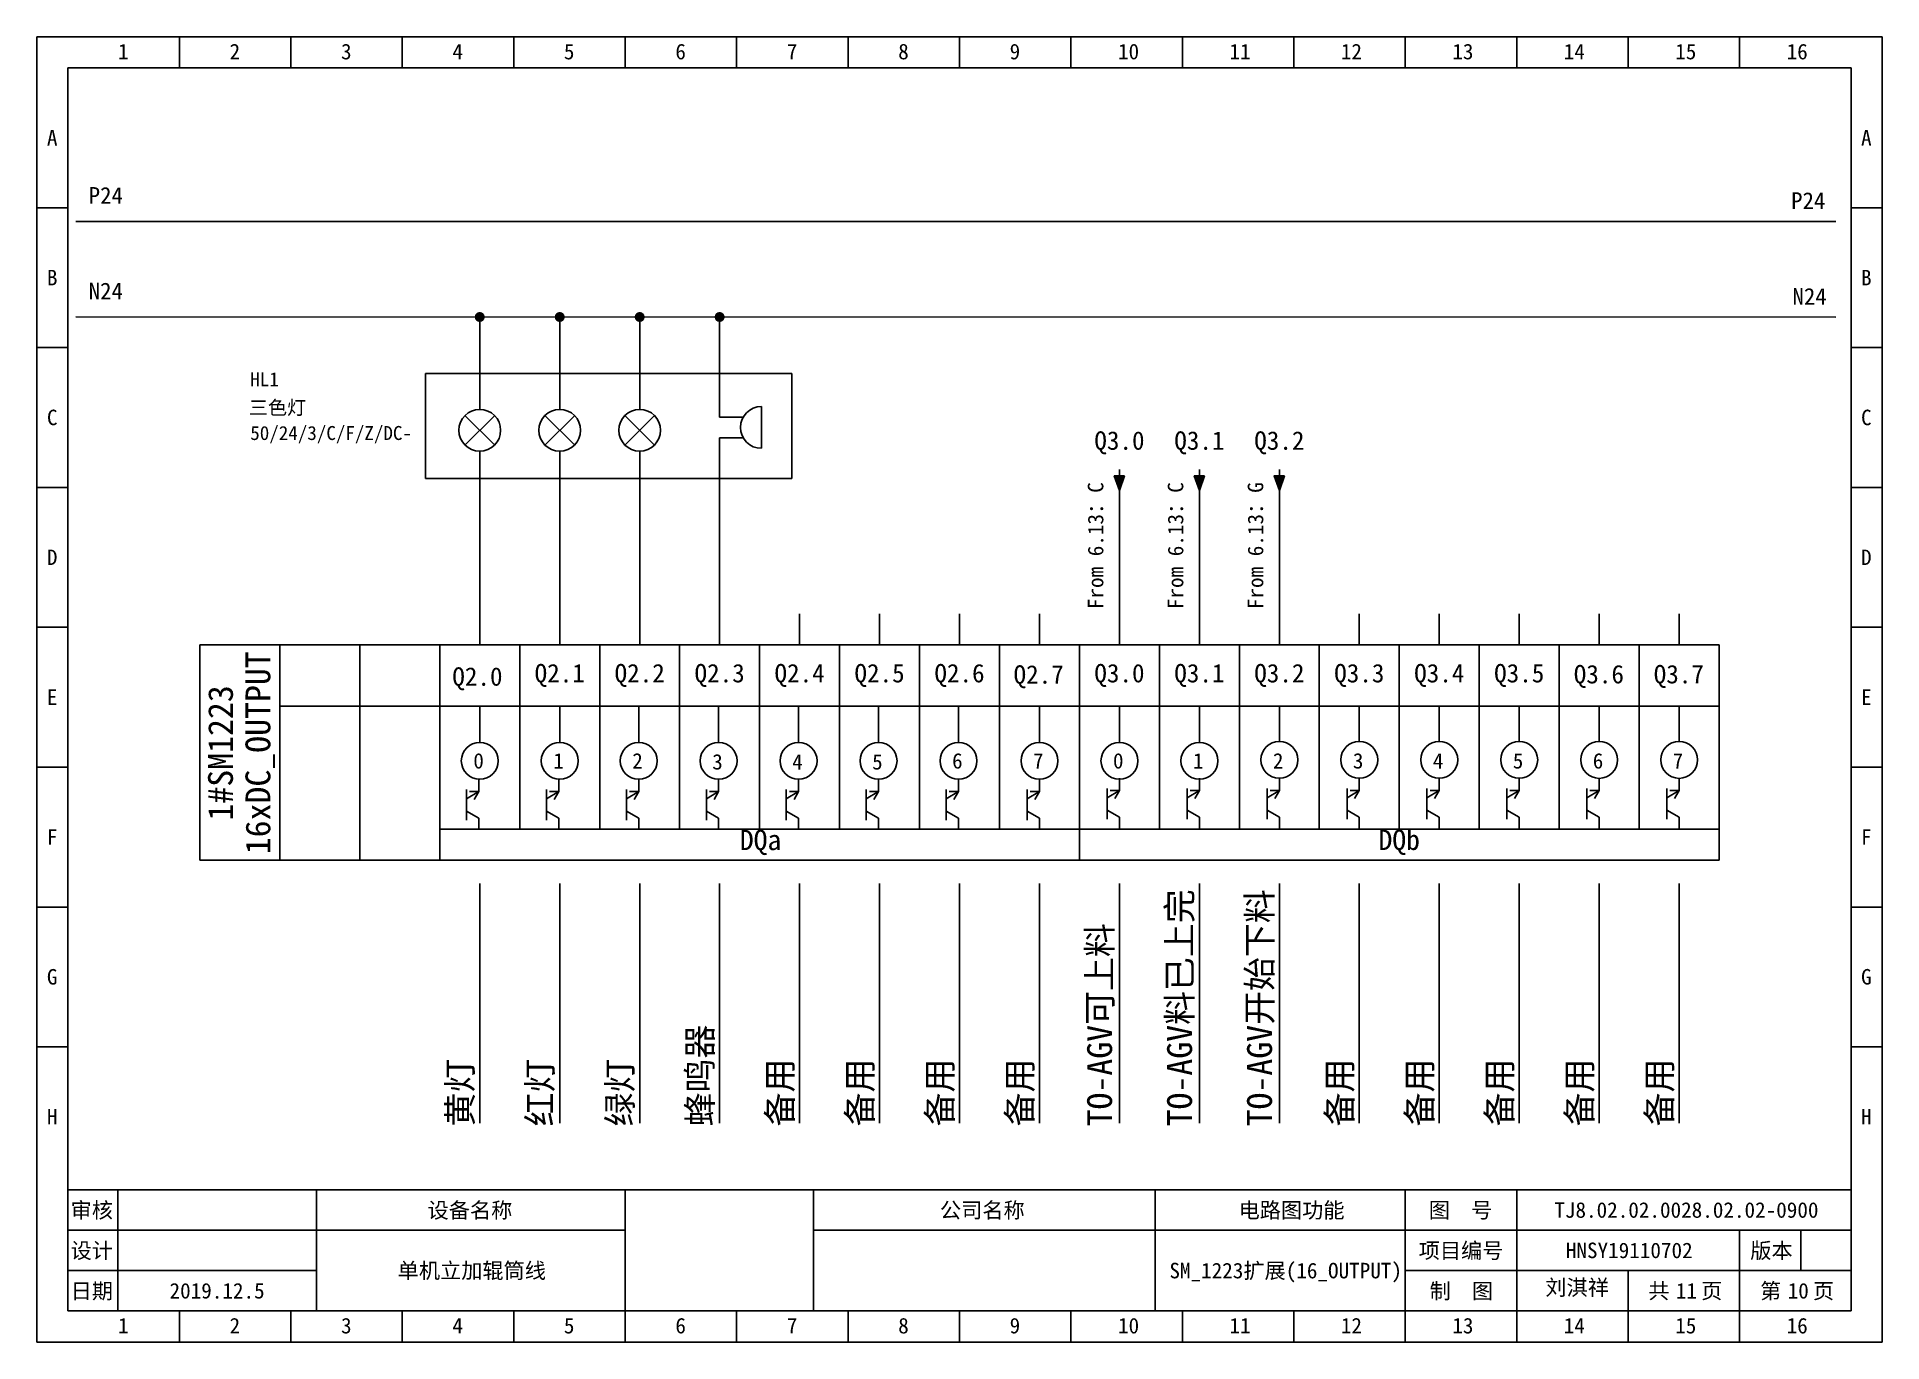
# Model space of a CAD drawing. Header units: millimetres. Extents: x 2035 to 3883, y 1511 to 1945.
# Drawn here: x 2972.8 to 3269.8, y 1511.7 to 1721.7 of the extents above; entities that cross this region are included whole.
import ezdxf
from ezdxf.enums import TextEntityAlignment as Align

# ---------------------------------------------------------------- set-up
doc = ezdxf.new("R2010")
doc.units = ezdxf.units.MM
doc.layers.add('EPLAN300', color=5, linetype='Continuous', lineweight=25)
doc.layers.add('EPLAN311', color=1, linetype='Continuous', lineweight=25)
doc.styles.get("Standard").update_dxf_attribs({"font": 'arial.ttf'})
doc.styles.add('宋体', font='')
doc.styles.get('宋体').set_extended_font_data('宋体')

msp = doc.modelspace()

# ---------------------------------------------------------------- texts
at = {"color": 1, "style": '宋体'}
for s, p in [('From 6.13：C', (3144.41, 1629.63)), ('From 6.13：C', (3157.28, 1629.63)), ('From 6.13：G', (3170.15, 1629.63))]:
    msp.add_text(s, height=2.5, rotation=90, dxfattribs=at).set_placement(p)
at = {"style": '宋体'}
for s, height, p in [('Q2.0', 2.97, (3039.62, 1617.3)), ('Q2.7', 2.97, (3129.96, 1617.63)), ('0', 2.48, (3043.01, 1603.98)), ('1', 2.48, (3055.88, 1603.98)), ('2', 2.48, (3068.59, 1603.98)), ('3', 2.48, (3081.46, 1603.82)), ('4', 2.48, (3094.33, 1603.82)), ('5', 2.48, (3107.2, 1603.82)), ('6', 2.48, (3120.07, 1603.98)), ('7', 2.48, (3133.1, 1603.98)), ('0', 2.48, (3145.97, 1603.98)), ('1', 2.48, (3158.84, 1603.98)), ('2', 2.48, (3171.71, 1603.98)), ('3', 2.48, (3184.58, 1603.98)), ('4', 2.48, (3197.45, 1603.98)), ('5', 2.48, (3210.32, 1603.98)), ('6', 2.48, (3223.19, 1603.98)), ('7', 2.48, (3236.06, 1603.98))]:
    msp.add_text(s, height=height, dxfattribs=at).set_placement(p)
at = {"color": 0, "style": '宋体'}
for s, p in [('TO-AGV料已上完', (3158.68, 1546.4)), ('TO-AGV开始下料', (3171.55, 1546.4)), ('TO-AGV可上料', (3145.81, 1546.4)), ('蜂鸣器', (3081.46, 1546.4)), ('黄灯', (3042.85, 1546.4)), ('红灯', (3055.72, 1546.4)), ('绿灯', (3068.59, 1546.4)), ('备用', (3094.33, 1546.4)), ('备用', (3107.2, 1546.4)), ('备用', (3120.07, 1546.4)), ('备用', (3132.94, 1546.4)), ('备用', (3184.42, 1546.4)), ('备用', (3197.29, 1546.4)), ('备用', (3210.16, 1546.4)), ('备用', (3223.03, 1546.4)), ('备用', (3235.9, 1546.4))]:
    msp.add_text(s, height=4, rotation=89.9965, dxfattribs=at).set_placement(p)
at = {"attachment_point": 5, "style": '宋体'}
for s, insert, char_height in [('P24', (2983.85, 1696.19), 2.7), ('P24', (3257.87, 1695.35), 2.7), ('N24', (2983.85, 1680.81), 2.7), ('N24', (3258.09, 1679.94), 2.7), ('Q3.0', (3147, 1656.38), 2.97), ('Q3.1', (3159.87, 1656.38), 2.97), ('Q3.2', (3172.74, 1656.38), 2.97), ('Q2.1', (3056.91, 1618.95), 2.97), ('Q2.2', (3069.78, 1618.95), 2.97), ('Q2.3', (3082.65, 1618.95), 2.97), ('Q2.4', (3095.52, 1618.95), 2.97), ('Q2.5', (3108.39, 1618.95), 2.97), ('Q2.6', (3121.26, 1618.95), 2.97), ('Q3.0', (3147, 1618.95), 2.97), ('Q3.1', (3159.87, 1618.95), 2.97), ('Q3.2', (3172.74, 1618.95), 2.97), ('Q3.3', (3185.61, 1618.95), 2.97), ('Q3.4', (3198.48, 1618.95), 2.97), ('Q3.5', (3211.35, 1618.95), 2.97), ('Q3.6', (3224.17, 1618.79), 2.97), ('Q3.7', (3237.04, 1618.79), 2.97), ('DQa', (3089.24, 1592.08), 3.267), ('DQb', (3192.04, 1592.1), 3.267)]:
    msp.add_mtext_dynamic_manual_height_columns(s, width=2.5259, gutter_width=12.5, heights=[0], dxfattribs=dict(at, insert=insert, char_height=char_height))
at = {"color": 5, "style": '宋体'}
for tag, p in [('HL1', (3007.1, 1665.48)), ('三色灯', (3006.88, 1660.93)), ('50/24/3/C/F/Z/DC-', (3007.1, 1656.84))]:
    msp.add_attdef(tag, p, '', height=2.25, dxfattribs=at)
at = {"style": '宋体'}
for tag, p in [('16xDC_OUTPUT', (3008.33, 1606.51)), ('1#SM1223', (3002.31, 1606.49))]:
    msp.add_attdef(tag, text='封页', height=4, rotation=90, dxfattribs=at).set_placement(p, align=Align.MIDDLE_CENTER)
for tag, text, p in [('TJ8.02.02.0028.02.02-0900', 'TJ8.01.01.0181.00.01-0900', (3238.26, 1532.95)), ('HNSY19110702', '####', (3229.06, 1526.45)), ('单机立加辊筒线', '', (3042.76, 1523.2)), ('SM_1223扩展(16_OUTPUT)', '封页', (3173.76, 1523.2)), ('2019.12.5', '2019/09/23', (3001.76, 1519.95)), ('刘淇祥', '', (3220.67, 1520.49)), ('11', '02', (3238.26, 1519.95)), ('10', '01', (3256.26, 1519.95))]:
    msp.add_attdef(tag, text=text, height=2.5, dxfattribs=at).set_placement(p, align=Align.MIDDLE_CENTER)

# ---------------------------------------------------------------- blocks, each defined once
blk = doc.blocks.new('*U89')
blk.add_line((-2.5, 0), (2.5, 0))
blk = doc.blocks.new('*U90')
at = {"color": 0, "linetype": 'ByBlock', "lineweight": -2, "transparency": 16777216}
for p in [(0, 0), (0, -22.5), (0, -45), (0, -67.5), (0, -90), (0, -112.5), (0, -135)]:
    blk.add_blockref('*U89', p, dxfattribs=at)
blk = doc.blocks.new('*U91')
blk.add_line((-2.5, 0), (2.5, 0))
blk = doc.blocks.new('*U92')
at = {"color": 0, "linetype": 'ByBlock', "lineweight": -2, "transparency": 16777216}
for p in [(0, 0), (0, -22.5), (0, -45), (0, -67.5), (0, -90), (0, -112.5), (0, -135)]:
    blk.add_blockref('*U91', p, dxfattribs=at)
blk = doc.blocks.new('制图图框')
for p, q in [((-2700.08, 789.32), (-2403.08, 789.32)), ((-2700.08, 579.32), (-2700.08, 789.32)), ((-2700.08, 789.32), (-2700.08, 784.32)), ((-2700.08, 789.32), (-2695.08, 789.32)), ((-2677.15, 789.32), (-2677.15, 784.32)), ((-2659.21, 789.32), (-2659.21, 784.32)), ((-2641.27, 789.32), (-2641.27, 784.32)), ((-2623.33, 789.32), (-2623.33, 784.32)), ((-2605.4, 789.32), (-2605.4, 784.32)), ((-2587.46, 789.32), (-2587.46, 784.32)), ((-2569.52, 789.32), (-2569.52, 784.32)), ((-2551.58, 789.32), (-2551.58, 784.32)), ((-2533.65, 789.32), (-2533.65, 784.32)), ((-2515.71, 789.32), (-2515.71, 784.32)), ((-2497.77, 789.32), (-2497.77, 784.32)), ((-2479.83, 789.32), (-2479.83, 784.32)), ((-2461.9, 789.32), (-2461.9, 784.32)), ((-2443.96, 789.32), (-2443.96, 784.32)), ((-2426.02, 789.32), (-2426.02, 784.32)), ((-2403.08, 789.32), (-2403.08, 579.32)), ((-2403.08, 789.32), (-2403.08, 784.32)), ((-2695.08, 784.32), (-2408.08, 784.32)), ((-2695.08, 584.32), (-2695.08, 784.32)), ((-2408.08, 784.32), (-2408.08, 584.32)), ((-2408.08, 603.82), (-2695.08, 603.82)), ((-2687.08, 603.82), (-2687.08, 584.32)), ((-2655.08, 603.82), (-2655.08, 584.32)), ((-2655.08, 603.82), (-2655.08, 584.32)), ((-2605.4, 579.32), (-2605.4, 603.82)), ((-2575.08, 603.82), (-2575.08, 584.32)), ((-2575.08, 603.82), (-2575.08, 584.32)), ((-2575.08, 603.82), (-2575.08, 584.32)), ((-2520.08, 603.82), (-2520.08, 584.32)), ((-2479.83, 579.32), (-2479.83, 603.82)), ((-2461.9, 579.32), (-2461.9, 603.82)), ((-2655.08, 597.32), (-2695.08, 597.32)), ((-2605.4, 597.32), (-2655.08, 597.32)), ((-2408.08, 597.32), (-2575.08, 597.32)), ((-2426.02, 579.32), (-2426.02, 597.32)), ((-2416.18, 597.32), (-2416.18, 590.82)), ((-2655.08, 590.82), (-2695.08, 590.82)), ((-2408.08, 590.82), (-2479.83, 590.82)), ((-2443.96, 579.32), (-2443.96, 590.82)), ((-2695.08, 584.32), (-2408.08, 584.32)), ((-2677.15, 579.32), (-2677.15, 584.32)), ((-2659.21, 579.32), (-2659.21, 584.32)), ((-2641.27, 579.32), (-2641.27, 584.32)), ((-2623.33, 579.32), (-2623.33, 584.32)), ((-2587.46, 579.32), (-2587.46, 584.32)), ((-2569.52, 579.32), (-2569.52, 584.32)), ((-2551.58, 579.32), (-2551.58, 584.32)), ((-2533.65, 579.32), (-2533.65, 584.32)), ((-2515.71, 579.32), (-2515.71, 584.32)), ((-2497.77, 579.32), (-2497.77, 584.32)), ((-2403.08, 579.32), (-2700.08, 579.32))]:
    blk.add_line(p, q)
blk.add_blockref('*U90', (-2697.58, 761.82))
at = {"xscale": -1}
blk.add_blockref('*U92', (-2405.58, 761.82), dxfattribs=at)
at = {"style": '宋体'}
for s, p in [('1', (-2687.01, 785.71)), ('2', (-2669.07, 785.71)), ('3', (-2651.13, 785.71)), ('4', (-2633.2, 785.71)), ('5', (-2615.26, 785.71)), ('6', (-2597.32, 785.71)), ('7', (-2579.38, 785.71)), ('8', (-2561.45, 785.71)), ('9', (-2543.51, 785.71)), ('10', (-2526.07, 785.71)), ('11', (-2508.13, 785.71)), ('12', (-2490.2, 785.71)), ('13', (-2472.26, 785.71)), ('14', (-2454.32, 785.71)), ('15', (-2436.38, 785.71)), ('16', (-2418.45, 785.71)), ('A', (-2698.47, 771.84)), ('A', (-2406.47, 771.84)), ('B', (-2698.47, 749.34)), ('B', (-2406.47, 749.34)), ('C', (-2698.47, 726.84)), ('C', (-2406.47, 726.84)), ('D', (-2698.47, 704.34)), ('D', (-2406.47, 704.34)), ('E', (-2698.47, 681.84)), ('E', (-2406.47, 681.84)), ('F', (-2698.47, 659.34)), ('F', (-2406.47, 659.34)), ('G', (-2698.47, 636.84)), ('G', (-2406.47, 636.84)), ('H', (-2698.47, 614.34)), ('H', (-2406.47, 614.34)), ('审核', (-2694.65, 599.29)), ('设备名称', (-2637.2, 599.28)), ('公司名称', (-2554.73, 599.29)), ('电路图功能', (-2506.66, 599.29)), ('图  号', (-2476.05, 599.3)), ('设计', (-2694.66, 592.79)), ('项目编号', (-2477.68, 592.79)), ('版本', (-2424.3, 592.79)), ('日期', (-2694.66, 586.29)), ('制  图', (-2475.91, 586.28)), ('共   页', (-2440.72, 586.31)), ('第   页', (-2422.72, 586.3)), ('1', (-2687.01, 580.71)), ('2', (-2669.07, 580.71)), ('3', (-2651.13, 580.71)), ('4', (-2633.2, 580.71)), ('5', (-2615.26, 580.71)), ('6', (-2597.32, 580.71)), ('7', (-2579.38, 580.71)), ('8', (-2561.45, 580.71)), ('9', (-2543.51, 580.71)), ('10', (-2526.07, 580.71)), ('11', (-2508.13, 580.71)), ('12', (-2490.2, 580.71)), ('13', (-2472.26, 580.71)), ('14', (-2454.32, 580.71)), ('15', (-2436.38, 580.71)), ('16', (-2418.45, 580.71))]:
    blk.add_text(s, height=2.5, dxfattribs=at).set_placement(p)
blk = doc.blocks.new('*U79')
blk.add_line((0, 0.14), (0, 5.8))
blk.add_circle((0, -2.83), 2.97)
blk = doc.blocks.new('*U80')
at = {"color": 0, "linetype": 'ByBlock', "lineweight": -2, "transparency": 16777216}
for p in [(0, 0), (12.87, 0)]:
    blk.add_blockref('*U79', p, dxfattribs=at)
blk = doc.blocks.new('指示灯')
at = {"layer": 'EPLAN300', "color": 5, "linetype": 'Continuous', "lineweight": 25, "ltscale": 4}
for p, q in [((0, 0), (0, -1.4)), ((-0.98, -1.82), (0.98, -3.78)), ((0.98, -1.82), (-0.98, -3.78)), ((0, -4.2), (0, -5.6))]:
    blk.add_line(p, q, dxfattribs=at)
blk.add_circle((0, -2.8), 1.4, dxfattribs=at)
at = {"color": 5}
blk.add_attdef('17_20010', text='', height=1.7535, dxfattribs=at).set_placement((-2.8, -2.97535), align=Align.MIDDLE_RIGHT)
blk = doc.blocks.new('蜂鸣器')
at = {"color": 5, "linetype": 'Continuous', "lineweight": 25, "ltscale": 4}
for p, q in [((0, 5.6), (0, 4.2)), ((5.6, 0), (5.6, 5.6)), ((0, 4.2), (3.18, 4.2)), ((0, 1.4), (0, 0)), ((0, 1.4), (3.18, 1.4))]:
    blk.add_line(p, q, dxfattribs=at)
blk.add_arc((5.6, 2.8), 2.8, 90, 270, dxfattribs=at)
at = {"color": 0, "style": '宋体'}
for tag, p in [('01', (0.42, 4.87)), ('02', (0.42, -0.54)), ('04', (0.42, -4.97)), ('05', (0.42, -7.13))]:
    blk.add_attdef(tag, p, '', height=1.26, dxfattribs=at)
at = {"color": 5, "style": '宋体'}
blk.add_attdef('03', (0.42, -2.69), '', height=1.75, dxfattribs=at)
blk = doc.blocks.new('箭头')
at = {"layer": 'EPLAN311', "linetype": 'Continuous', "lineweight": 25, "ltscale": 4}
blk.add_hatch(color=1, dxfattribs=at).paths.add_polyline_path([(0.875, 0.7), (2.8, 0), (0.875, -0.7)], flags=0)
at = {"layer": 'EPLAN311', "color": 1, "linetype": 'Continuous', "lineweight": 25, "ltscale": 4}
blk.add_line((0, 0), (0.875, 0), dxfattribs=at)
blk.add_lwpolyline([(0.875, 0.7), (2.8, 0), (0.875, -0.7)], close=True, dxfattribs=at)
at = {"color": 5}
blk.add_attdef('70_20010', text='', height=1.7535, dxfattribs=at).set_placement((3.5, -0.17535), align=Align.MIDDLE_LEFT)

# ---------------------------------------------------------------- hatches: boundary and pattern name
at = {"layer": 'EPLAN311', "linetype": 'ByBlock', "lineweight": 15, "ltscale": 4}
h = msp.add_hatch(color=0, dxfattribs=at)
edge = h.paths.add_edge_path()
edge.add_arc((3044.04, 1676.63), 0.81, 0, 360)
h = msp.add_hatch(color=0, dxfattribs=at)
edge = h.paths.add_edge_path()
edge.add_arc((3056.91, 1676.63), 0.81, 0, 360)
h = msp.add_hatch(color=0, dxfattribs=at)
edge = h.paths.add_edge_path()
edge.add_arc((3069.78, 1676.63), 0.81, 0, 360)
h = msp.add_hatch(color=0, dxfattribs=at)
edge = h.paths.add_edge_path()
edge.add_arc((3082.65, 1676.63), 0.81, 0, 360)

# ---------------------------------------------------------------- linework, layer by layer
for p, q in [((2979.02, 1676.64), (3262.29, 1676.62)), ((3044.04, 1676.63), (3044.04, 1665.12)), ((3056.91, 1676.63), (3056.91, 1665.12)), ((3069.78, 1676.63), (3069.78, 1665.12)), ((3082.65, 1676.63), (3082.65, 1662.22)), ((3082.65, 1655.5), (3082.65, 1628.85)), ((3044.04, 1651.68), (3044.04, 1628.85)), ((3056.91, 1651.68), (3056.91, 1628.85)), ((3069.78, 1651.68), (3069.78, 1628.85)), ((3147, 1628.85), (3147, 1652.1)), ((3159.87, 1628.85), (3159.87, 1652.1)), ((3172.74, 1628.85), (3172.74, 1652.1)), ((3044.04, 1628.85), (3044.04, 1623.9)), ((3044.04, 1628.85), (3044.04, 1623.9)), ((3056.91, 1628.85), (3056.91, 1623.9)), ((3056.91, 1628.85), (3056.91, 1623.9)), ((3069.78, 1628.85), (3069.78, 1623.9)), ((3082.65, 1628.85), (3082.65, 1623.9)), ((3095.52, 1628.85), (3095.52, 1623.9)), ((3108.39, 1628.85), (3108.39, 1623.9)), ((3121.26, 1628.85), (3121.26, 1623.9)), ((3134.13, 1628.85), (3134.13, 1623.9)), ((3147, 1628.85), (3147, 1623.9)), ((3159.87, 1628.85), (3159.87, 1623.9)), ((3172.74, 1628.85), (3172.74, 1623.9)), ((3185.61, 1628.85), (3185.61, 1623.9)), ((3198.48, 1628.85), (3198.48, 1623.9)), ((3211.35, 1628.85), (3211.35, 1623.9)), ((3224.22, 1628.85), (3224.22, 1623.9)), ((3237.09, 1628.85), (3237.09, 1623.9)), ((2998.99, 1623.9), (3140.56, 1623.9)), ((2998.99, 1589.25), (2998.99, 1623.9)), ((2998.99, 1623.9), (2998.99, 1589.25)), ((3011.86, 1623.9), (3011.86, 1589.25)), ((3024.73, 1623.9), (3024.73, 1589.25)), ((3037.6, 1623.9), (3037.6, 1589.25)), ((3050.47, 1594.2), (3050.47, 1623.9)), ((3063.34, 1594.2), (3063.34, 1623.9)), ((3076.21, 1623.9), (3076.21, 1594.2)), ((3089.08, 1623.9), (3089.08, 1594.2)), ((3101.95, 1623.9), (3101.95, 1594.2)), ((3114.82, 1623.9), (3114.82, 1594.17)), ((3127.69, 1623.9), (3127.69, 1594.2)), ((3140.56, 1623.9), (3243.52, 1623.9)), ((3140.56, 1623.9), (3140.56, 1589.25)), ((3153.43, 1623.9), (3153.43, 1594.2)), ((3166.3, 1623.9), (3166.3, 1594.2)), ((3179.17, 1623.9), (3179.17, 1594.2)), ((3192.04, 1623.9), (3192.04, 1594.2)), ((3204.91, 1623.9), (3204.91, 1594.2)), ((3217.78, 1623.9), (3217.78, 1594.2)), ((3230.65, 1623.9), (3230.65, 1594.2)), ((3243.52, 1623.9), (3243.52, 1589.25)), ((3243.52, 1623.9), (3243.52, 1589.25)), ((3011.86, 1614), (3140.56, 1614)), ((3044.04, 1608.19), (3044.04, 1614)), ((3056.91, 1608.19), (3056.91, 1614)), ((3069.62, 1608.19), (3069.62, 1613.84)), ((3082.49, 1608.19), (3082.49, 1613.84)), ((3095.36, 1608.19), (3095.36, 1613.84)), ((3108.23, 1608.19), (3108.23, 1613.84)), ((3121.1, 1608.19), (3121.1, 1613.84)), ((3134.13, 1608.19), (3134.13, 1613.84)), ((3134.13, 1608.19), (3134.13, 1613.84)), ((3140.56, 1614), (3243.52, 1614)), ((3147, 1608.19), (3147, 1614)), ((3159.87, 1608.19), (3159.87, 1614)), ((3172.74, 1608.35), (3172.74, 1614)), ((3185.61, 1608.35), (3185.61, 1614)), ((3198.48, 1608.35), (3198.48, 1614)), ((3211.35, 1608.35), (3211.35, 1614)), ((3043.88, 1600.27), (3043.88, 1602.25)), ((3056.75, 1600.27), (3056.75, 1602.25)), ((3069.62, 1600.27), (3069.62, 1602.25)), ((3082.49, 1600.27), (3082.49, 1602.25)), ((3095.36, 1600.27), (3095.36, 1602.25)), ((3108.23, 1600.27), (3108.23, 1602.25)), ((3121.1, 1600.27), (3121.1, 1602.25)), ((3134.13, 1600.27), (3134.13, 1602.25)), ((3147, 1600.43), (3147, 1602.41)), ((3159.87, 1600.43), (3159.87, 1602.41)), ((3172.74, 1600.43), (3172.74, 1602.41)), ((3185.61, 1600.43), (3185.61, 1602.41)), ((3198.48, 1600.43), (3198.48, 1602.41)), ((3211.35, 1600.43), (3211.35, 1602.41)), ((3224.22, 1600.43), (3224.22, 1602.41)), ((3237.09, 1600.43), (3237.09, 1602.41)), ((3041.9, 1600.62), (3041.9, 1595.67)), ((3041.9, 1599.12), (3043.88, 1600.27)), ((3043.88, 1600.27), (3042.4, 1600.27)), ((3043.88, 1600.27), (3043.14, 1598.98)), ((3054.77, 1600.62), (3054.77, 1595.67)), ((3054.77, 1599.12), (3056.75, 1600.27)), ((3056.75, 1600.27), (3055.27, 1600.27)), ((3056.75, 1600.27), (3056.01, 1598.98)), ((3067.64, 1600.62), (3067.64, 1595.67)), ((3067.64, 1599.12), (3069.62, 1600.27)), ((3069.62, 1600.27), (3068.14, 1600.27)), ((3069.62, 1600.27), (3068.88, 1598.98)), ((3080.51, 1600.62), (3080.51, 1595.67)), ((3080.51, 1599.12), (3082.49, 1600.27)), ((3082.49, 1600.27), (3081.01, 1600.27)), ((3082.49, 1600.27), (3081.75, 1598.98)), ((3093.38, 1600.62), (3093.38, 1595.67)), ((3093.38, 1599.12), (3095.36, 1600.27)), ((3095.36, 1600.27), (3093.88, 1600.27)), ((3095.36, 1600.27), (3094.62, 1598.98)), ((3106.25, 1600.62), (3106.25, 1595.67)), ((3106.25, 1599.12), (3108.23, 1600.27)), ((3108.23, 1600.27), (3106.75, 1600.27)), ((3108.23, 1600.27), (3107.49, 1598.98)), ((3119.12, 1600.62), (3119.12, 1595.67)), ((3119.12, 1599.12), (3121.1, 1600.27)), ((3121.1, 1600.27), (3119.62, 1600.27)), ((3121.1, 1600.27), (3120.36, 1598.98)), ((3132.15, 1600.62), (3132.15, 1595.67)), ((3132.15, 1599.12), (3134.13, 1600.27)), ((3134.13, 1600.27), (3132.64, 1600.27)), ((3134.13, 1600.27), (3133.38, 1598.98)), ((3145.02, 1600.78), (3145.02, 1595.83)), ((3145.02, 1599.28), (3147, 1600.43)), ((3147, 1600.43), (3145.51, 1600.43)), ((3147, 1600.43), (3146.25, 1599.14)), ((3157.89, 1600.78), (3157.89, 1595.83)), ((3157.89, 1599.28), (3159.87, 1600.43)), ((3159.87, 1600.43), (3158.38, 1600.43)), ((3159.87, 1600.43), (3159.12, 1599.14)), ((3170.76, 1600.78), (3170.76, 1595.83)), ((3170.76, 1599.28), (3172.74, 1600.43)), ((3172.74, 1600.43), (3171.25, 1600.43)), ((3172.74, 1600.43), (3171.99, 1599.14)), ((3183.63, 1600.78), (3183.63, 1595.83)), ((3183.63, 1599.28), (3185.61, 1600.43)), ((3185.61, 1600.43), (3184.12, 1600.43)), ((3185.61, 1600.43), (3184.86, 1599.14)), ((3196.5, 1600.78), (3196.5, 1595.83)), ((3196.5, 1599.28), (3198.48, 1600.43)), ((3198.48, 1600.43), (3196.99, 1600.43)), ((3198.48, 1600.43), (3197.73, 1599.14)), ((3209.37, 1600.78), (3209.37, 1595.83)), ((3209.37, 1599.28), (3211.35, 1600.43)), ((3211.35, 1600.43), (3209.86, 1600.43)), ((3211.35, 1600.43), (3210.6, 1599.14)), ((3222.24, 1600.78), (3222.24, 1595.83)), ((3222.24, 1599.28), (3224.22, 1600.43)), ((3224.22, 1600.43), (3222.73, 1600.43)), ((3224.22, 1600.43), (3223.47, 1599.14)), ((3235.11, 1600.78), (3235.11, 1595.83)), ((3235.11, 1599.28), (3237.09, 1600.43)), ((3237.09, 1600.43), (3235.6, 1600.43)), ((3237.09, 1600.43), (3236.34, 1599.14)), ((3043.88, 1596.02), (3041.9, 1597.14)), ((3043.88, 1594.2), (3043.88, 1596.02)), ((3056.75, 1596.02), (3054.77, 1597.14)), ((3056.75, 1594.2), (3056.75, 1596.02)), ((3069.62, 1596.02), (3067.64, 1597.14)), ((3069.62, 1594.2), (3069.62, 1596.02)), ((3082.49, 1596.02), (3080.51, 1597.14)), ((3082.49, 1594.2), (3082.49, 1596.02)), ((3095.36, 1596.02), (3093.38, 1597.14)), ((3095.36, 1594.2), (3095.36, 1596.02)), ((3108.23, 1596.02), (3106.25, 1597.14)), ((3108.23, 1594.2), (3108.23, 1596.02)), ((3121.1, 1596.02), (3119.12, 1597.14)), ((3121.1, 1594.2), (3121.1, 1596.02)), ((3134.13, 1596.02), (3132.15, 1597.14)), ((3134.13, 1594.2), (3134.13, 1596.02)), ((3147, 1596.18), (3145.02, 1597.3)), ((3147, 1594.2), (3147, 1596.18)), ((3159.87, 1596.18), (3157.89, 1597.3)), ((3159.87, 1594.2), (3159.87, 1596.18)), ((3172.74, 1596.18), (3170.76, 1597.3)), ((3172.74, 1594.2), (3172.74, 1596.18)), ((3185.61, 1596.18), (3183.63, 1597.3)), ((3185.61, 1594.2), (3185.61, 1596.18)), ((3198.48, 1596.18), (3196.5, 1597.3)), ((3198.48, 1594.2), (3198.48, 1596.18)), ((3211.35, 1596.18), (3209.37, 1597.3)), ((3211.35, 1594.2), (3211.35, 1596.18)), ((3224.22, 1596.18), (3222.24, 1597.3)), ((3224.22, 1594.2), (3224.22, 1596.18)), ((3237.09, 1596.18), (3235.11, 1597.3)), ((3237.09, 1594.2), (3237.09, 1596.18)), ((3089.08, 1594.2), (3037.6, 1594.2)), ((3140.56, 1594.2), (3089.08, 1594.2)), ((3192.04, 1594.2), (3140.56, 1594.2)), ((3243.52, 1594.2), (3192.04, 1594.2)), ((3140.56, 1589.25), (2998.99, 1589.25)), ((3243.52, 1589.25), (3140.56, 1589.25)), ((3044.04, 1546.93), (3044.04, 1585.47)), ((3056.91, 1546.93), (3056.91, 1585.47)), ((3069.78, 1546.93), (3069.78, 1585.47)), ((3082.65, 1546.93), (3082.65, 1585.47)), ((3095.52, 1546.93), (3095.52, 1585.47)), ((3108.39, 1546.93), (3108.39, 1585.47)), ((3121.26, 1546.93), (3121.26, 1585.47)), ((3134.13, 1546.93), (3134.13, 1585.47)), ((3147, 1546.93), (3147, 1585.47)), ((3159.87, 1546.93), (3159.87, 1585.47)), ((3172.74, 1546.93), (3172.74, 1585.47)), ((3185.61, 1546.93), (3185.61, 1585.47)), ((3198.48, 1546.93), (3198.48, 1585.47)), ((3211.35, 1546.93), (3211.35, 1585.47)), ((3224.22, 1546.93), (3224.22, 1585.47)), ((3237.09, 1546.93), (3237.09, 1585.47))]:
    msp.add_line(p, q)
at = {"color": 5}
for p, q in [((3035.31, 1667.52), (3094.25, 1667.52)), ((3035.31, 1650.65), (3035.31, 1667.52)), ((3094.25, 1667.52), (3094.25, 1650.65)), ((3094.25, 1650.65), (3035.31, 1650.65))]:
    msp.add_line(p, q, dxfattribs=at)
for centre in [(3044.04, 1605.22), (3056.91, 1605.22), (3069.62, 1605.22), (3082.49, 1605.22), (3095.36, 1605.22), (3108.23, 1605.22), (3121.1, 1605.22), (3134.13, 1605.22), (3134.13, 1605.22), (3147, 1605.22), (3159.87, 1605.22), (3172.74, 1605.38), (3185.61, 1605.38), (3198.48, 1605.38), (3211.35, 1605.38)]:
    msp.add_circle(centre, 2.97)
at = {"layer": 'EPLAN311', "color": 7, "linetype": 'Continuous', "lineweight": 25, "ltscale": 4}
for p, q in [((2979.02, 1692.02), (2993.96, 1692.02)), ((2993.96, 1692.02), (3262.29, 1692.02))]:
    msp.add_line(p, q, dxfattribs=at)

# ---------------------------------------------------------------- block references
for name, p in [('制图图框', (5672.84, 932.38)), ('*U80', (3224.22, 1608.2))]:
    msp.add_blockref(name, p)
for name, p, xscale, yscale, zscale in [('指示灯', (3044.04, 1665.12), 2.4, 2.4, 2.4), ('指示灯', (3056.91, 1665.12), 2.4, 2.4, 2.4), ('指示灯', (3069.78, 1665.12), 2.4, 2.4, 2.4), ('蜂鸣器', (3082.65, 1655.5), 1.2, 1.2, 1.2)]:
    msp.add_blockref(name, p, dxfattribs=dict(xscale=xscale, yscale=yscale, zscale=zscale))
at = {"xscale": 1.2, "yscale": 1.2, "zscale": 1.2, "rotation": 270}
for p in [(3147, 1652.1), (3159.87, 1652.1), (3172.74, 1652.1)]:
    msp.add_blockref('箭头', p, dxfattribs=at)

msp.set_redraw_order([(e.dxf.handle, doc.entitydb.next_handle()) for e in msp.query("TEXT MTEXT ATTDEF DIMENSION ARC_DIMENSION")])  # texts and dimensions are drawn at this point

doc.saveas('drawing.dxf')
